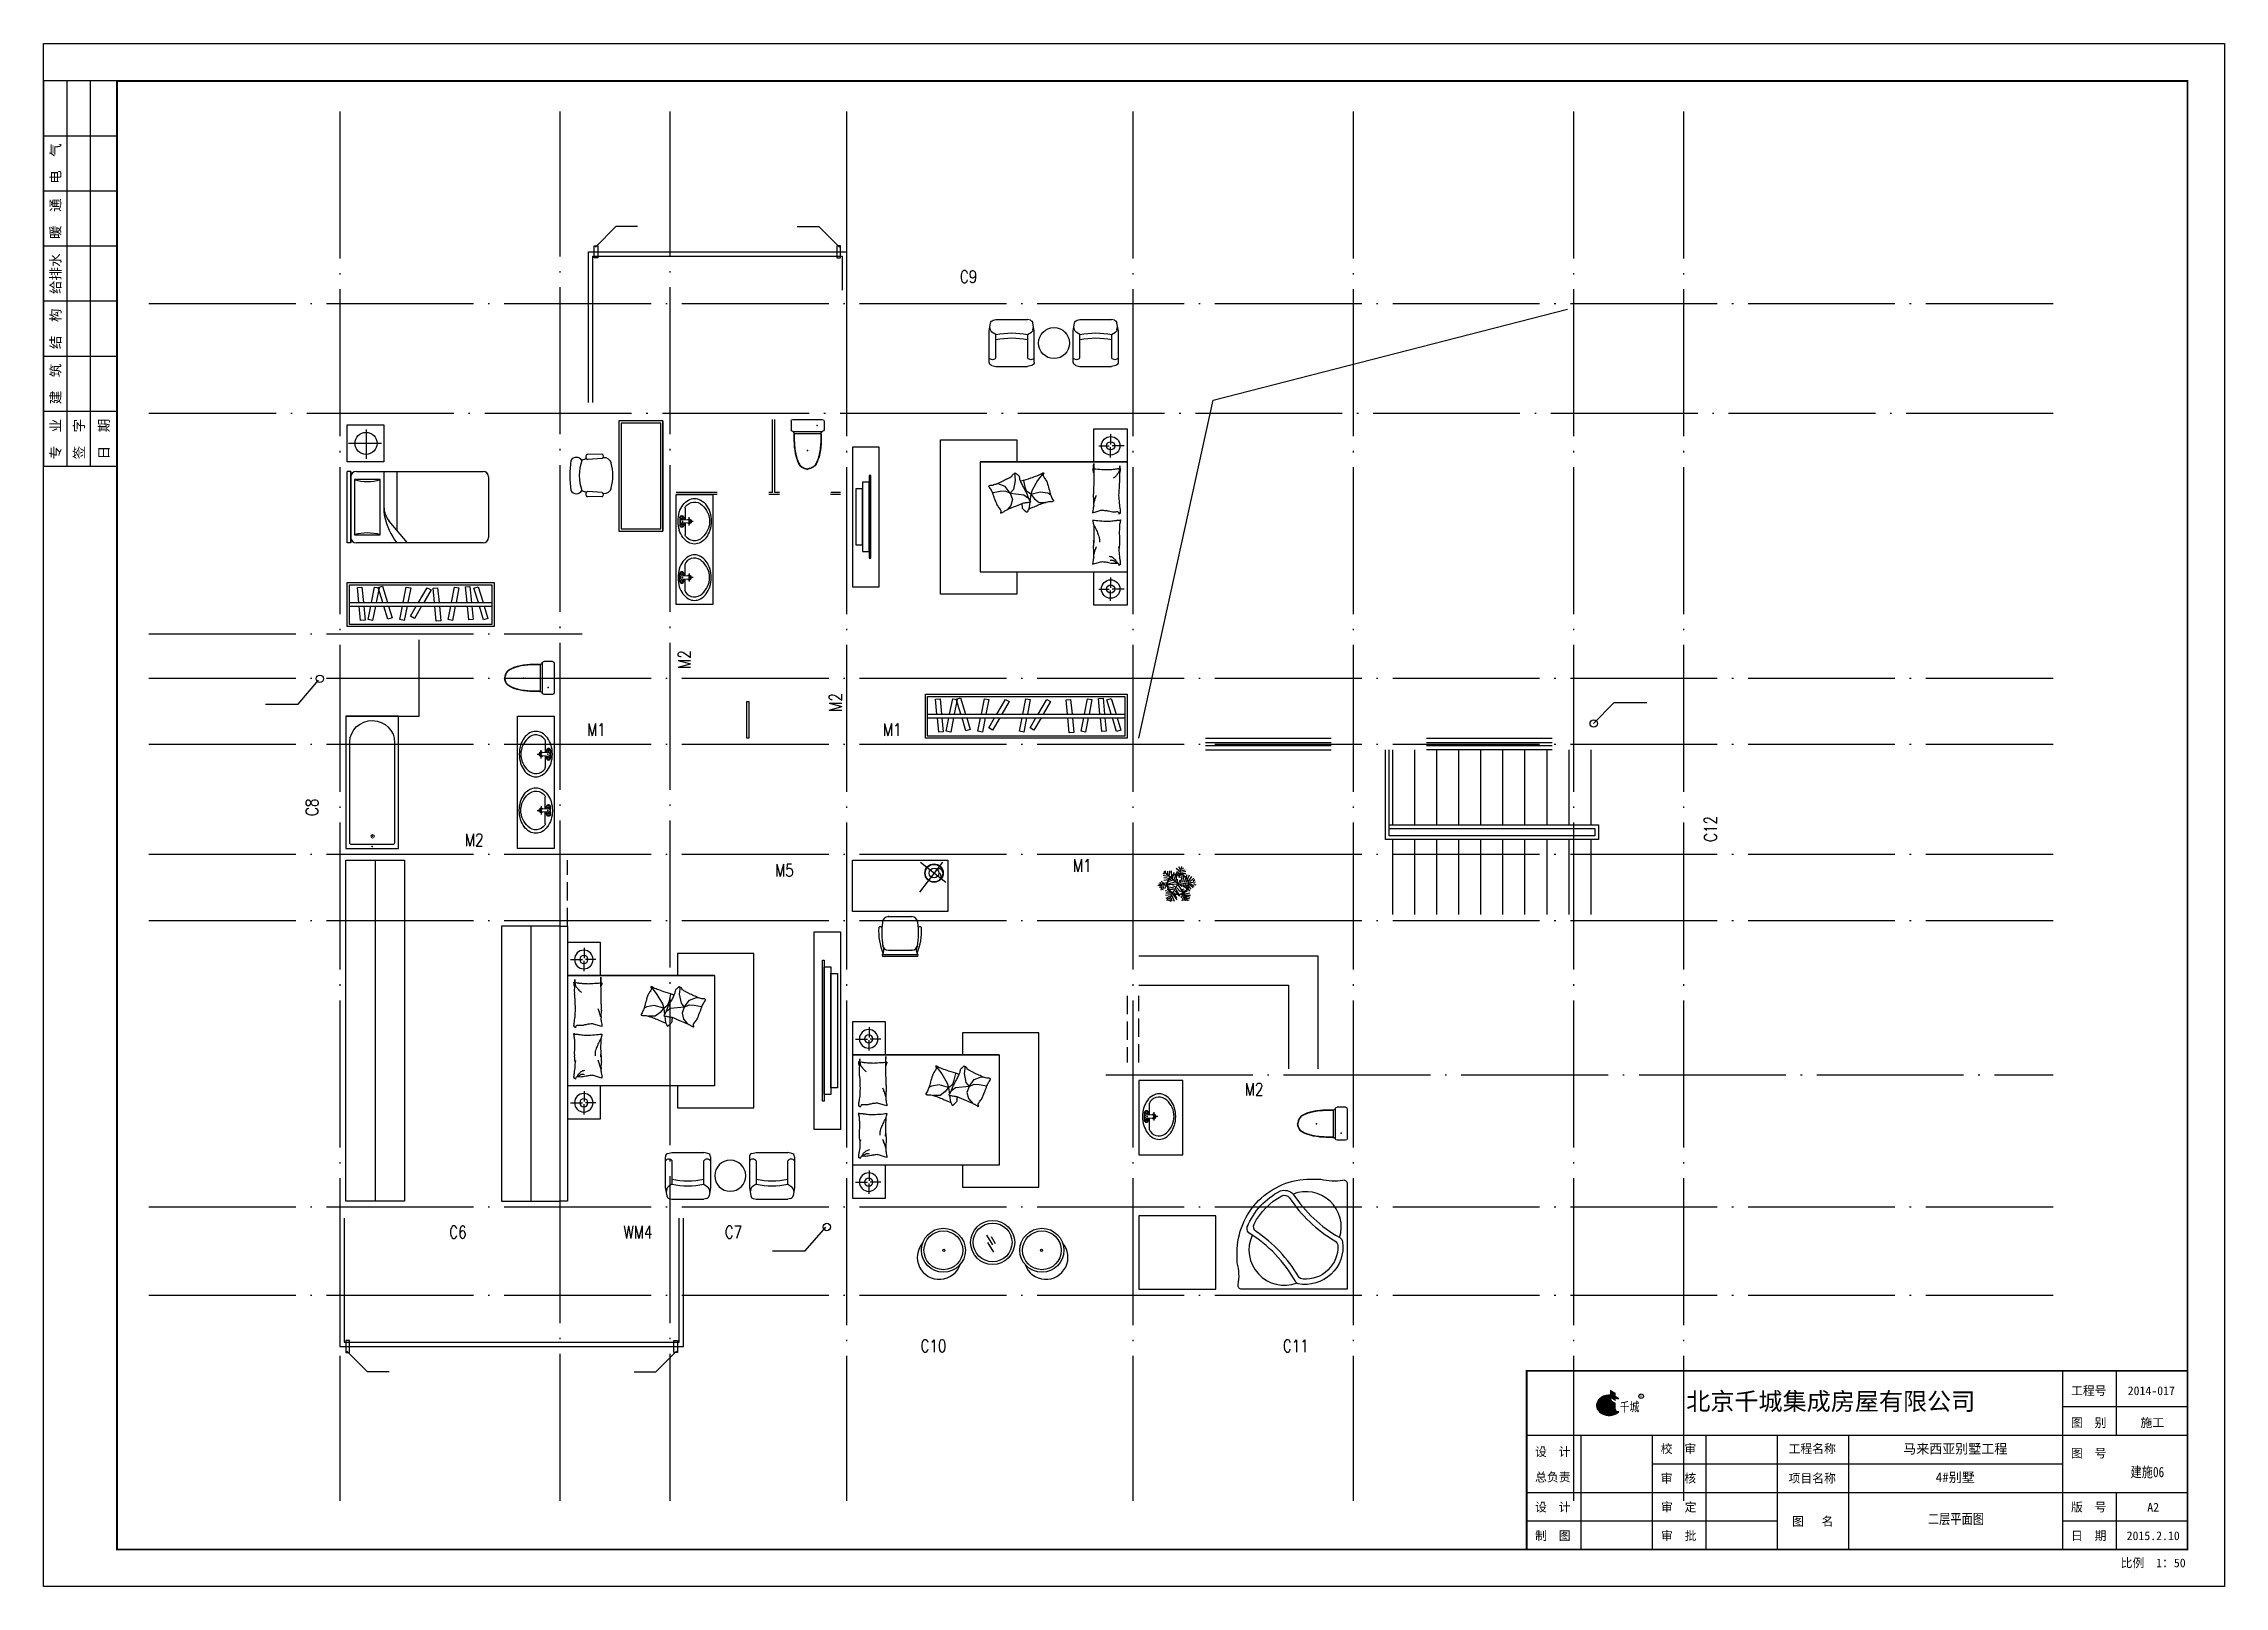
# Model space of a CAD drawing. Extents: x 278352 to 354603, y -396067 to -191104.
# Drawn here: x 324621 to 354321, y -238385 to -217385 of the extents above; entities that cross this region are included whole.
import ezdxf
from ezdxf.enums import TextEntityAlignment as Align

# ---------------------------------------------------------------- set-up
doc = ezdxf.new("R2010")
doc.units = 0
doc.header["$LTSCALE"] = 1000
doc.header["$MEASUREMENT"] = 0
doc.linetypes.add('DASH', pattern=[0.35, 0.25, -0.1])
doc.linetypes.add('DOTE', pattern=[2.42, 2, -0.2, 0.02, -0.2])
for name, color, linetype in [('AXIS', 3, 'Continuous'), ('DIM_SYMB', 3, 'Continuous'), ('DOTE', 1, 'DOTE'), ('lg', 5, 'Continuous'), ('mc', 3, 'Continuous'), ('PM-厨卫', 64, 'Continuous'), ('PM-家具', 46, 'Continuous'), ('PUB_TEXT', 7, 'Continuous'), ('PUB_TITLE', 4, 'Continuous'), ('STAIR', 2, 'Continuous'), ('WALL', 255, 'Continuous'), ('xx', 152, 'Continuous'), ('ysg', 4, 'Continuous'), ('图框', 4, 'Continuous')]:
    doc.layers.add(name, color=color, linetype=linetype)
doc.styles.add('-宋体', font='', dxfattribs={"width": 0.8})
doc.styles.add('_TCH_DIM', font='SIMPLEX', dxfattribs={"bigfont": 'GBCBIG'})
doc.styles.add('ATT', font='txt')
doc.styles.add('BS', font='', dxfattribs={"width": 0.9})
doc.styles.add('DIM_FONT', font='STXINGKA.TTF', dxfattribs={"width": 0.6})
doc.styles.add('HZA', font='', dxfattribs={"width": 0.75})
doc.styles.add('ref_title$0$BS', font='', dxfattribs={"width": 0.7})
doc.styles.get("Standard").update_dxf_attribs({"font": 'gbenor.shx', "bigfont": 'gbcbig.shx'})
doc.styles.get('-宋体').set_extended_font_data('SimSun')
doc.styles.get('BS').set_extended_font_data('NSimSun')
doc.styles.get('HZA').set_extended_font_data('SimSun')
doc.styles.get('ref_title$0$BS').set_extended_font_data('SimSun')

msp = doc.modelspace()

# ---------------------------------------------------------------- texts
at = {"layer": 'AXIS', "style": '-宋体', "width": 0.8}
for s, p in [('建施06', (353272, -236828)), ('二层平面图', (350665, -237466))]:
    msp.add_text(s, height=140, dxfattribs=at).set_placement(p, align=Align.MIDDLE_CENTER)
at = {"layer": 'mc', "style": '_TCH_DIM', "width": 0.8}
for s, p in [('C9', (337099, -220642)), ('M1', (332022, -226809)), ('M1', (336051, -226809)), ('M2', (330358, -228308)), ('M5', (334582, -228722)), ('M1', (338639, -228657)), ('M2', (340979, -231702)), ('C6', (330145, -233648)), ('WM4', (332518, -233648)), ('C7', (333897, -233648)), ('C10', (336563, -235196)), ('C11', (341497, -235196))]:
    msp.add_text(s, height=168.8, dxfattribs=at).set_placement(p)
for s, p in [('M2', (333431, -225896)), ('M2', (335490, -226479)), ('C8', (328361, -227899)), ('C12', (347407, -228252))]:
    msp.add_text(s, height=168.8, rotation=90, dxfattribs=at).set_placement(p)

# ---------------------------------------------------------------- blocks, each defined once
blk = doc.blocks.new('A2图框')
h = blk.add_hatch(color=30)
h.paths.add_polyline_path([(428.23, 52.65), (426.67, 53.56), (426.67, 51.32), (428.23, 50.41)])
h.paths.add_polyline_path([(428.23, 49.93), (426.67, 50.83), (426.67, 48.59), (428.23, 47.68)])
h = blk.add_hatch(color=7)
edge = h.paths.add_edge_path()
edge.add_ellipse((426.4, 49.28), major_axis=(3.14, 0), ratio=0.791667, start_angle=85.21981, end_angle=314.9985, ccw=False)
edge.add_line((426.67, 51.76), (426.67, 52.02))
edge.add_spline(control_points=[(426.67, 52.02), (426.61, 52.03), (426.55, 52.03), (426.12, 52.04), (425.74, 52), (425.03, 51.82), (424.69, 51.68), (424.08, 51.32), (423.82, 51.1), (423.39, 50.59), (423.22, 50.3), (423.02, 49.7), (422.98, 49.38), (423.04, 48.76), (423.14, 48.45), (423.45, 47.88), (423.67, 47.62), (424.18, 47.18), (424.49, 46.99), (425.15, 46.71), (425.51, 46.62), (426.25, 46.52), (426.63, 46.53), (427.36, 46.63), (427.72, 46.73), (428.38, 47.03), (428.68, 47.22), (428.96, 47.47), (428.99, 47.5), (429.02, 47.53)], knot_values=[1.492545, 1.492545, 1.492545, 1.492545, 1.545237, 1.545237, 1.879697, 1.879697, 2.214157, 2.214157, 2.548617, 2.548617, 2.883077, 2.883077, 3.217537, 3.217537, 3.551997, 3.551997, 3.886457, 3.886457, 4.220917, 4.220917, 4.555377, 4.555377, 4.889837, 4.889837, 5.224297, 5.224297, 5.558757, 5.558757, 5.599521, 5.599521, 5.599521, 5.599521], degree=3, periodic=0)
edge.add_line((429.02, 47.53), (428.62, 47.53))
h = blk.add_hatch(color=5)
h.paths.add_polyline_path([(426.14, 50.91), (426.14, 51.21), (424.57, 50.31), (424.57, 50.01)])
h.paths.add_polyline_path([(426.14, 50.46), (424.57, 49.55), (424.57, 47.68), (426.14, 48.59)])
h = blk.add_hatch(color=7)
edge = h.paths.add_edge_path()
edge.add_ellipse((426.4, 49.28), major_axis=(-3.14, 0), ratio=0.791667, start_angle=224.99865, end_angle=234.31467, ccw=False)
edge.add_line((428.62, 51.04), (429.02, 51.04))
edge.add_spline(control_points=[(429.02, 51.04), (428.88, 51.18), (428.72, 51.3), (428.45, 51.48), (428.35, 51.54), (428.23, 51.6)], knot_values=[0.683649, 0.683649, 0.683649, 0.683649, 0.876316, 0.876316, 0.994174, 0.994174, 0.994174, 0.994174], degree=3, periodic=0)
edge.add_line((428.23, 51.6), (428.23, 51.3))
for p, q in [((20, 409.85), (0, 409.85)), ((0, 409.85), (0, 304.85)), ((6.4, 304.85), (6.4, 409.85)), ((12.8, 304.85), (12.8, 409.85)), ((20, 394.85), (0, 394.85)), ((20, 379.85), (0, 379.85)), ((20, 364.85), (0, 364.85)), ((20, 349.85), (0, 349.85)), ((20, 334.85), (0, 334.85)), ((20, 319.85), (0, 319.85)), ((20, 304.85), (0, 304.85)), ((549.93, 58.7), (549.93, 10.05)), ((564.51, 58.7), (564.51, 41.15)), ((564.51, 58.7), (564.51, 41.15)), ((429.02, 47.53), (428.62, 47.53)), ((549.93, 48.93), (583.95, 48.93)), ((403.95, 41.15), (583.95, 41.15)), ((418.72, 41.15), (418.72, 10.05)), ((438.16, 41.15), (438.16, 10.05)), ((452.74, 41.15), (452.74, 10.05)), ((472.18, 41.15), (472.18, 10.05)), ((491.62, 41.15), (491.62, 10.05)), ((438.16, 33.37), (549.93, 33.37)), ((403.95, 25.6), (583.95, 25.6)), ((564.51, 25.6), (564.51, 10.05)), ((403.95, 17.82), (472.18, 17.82)), ((549.93, 17.82), (583.95, 17.82))]:
    blk.add_line(p, q)
at = {"color": 7}
blk.add_line((429.02, 51.04), (428.62, 51.04), dxfattribs=at)
blk.add_lwpolyline([(0, 420), (594, 420), (594, 0), (0, 0)], close=True)
at = {"const_width": 0.5}
for points in [[(583.95, 409.85), (20, 409.85), (20, 10.05), (583.95, 10.05), (583.95, 409.85)], [(583.95, 58.7), (403.95, 58.7), (403.95, 10.05)]]:
    blk.add_lwpolyline(points, dxfattribs=at)
blk.add_ellipse((426.4, 49.28), major_axis=(3.14, 0), ratio=0.791667, start_param=1.487366, end_param=5.497761)
at = {"color": 30}
blk.add_ellipse((426.4, 49.28), major_axis=(-3.14, 0), ratio=0.791667, start_param=3.926967, end_param=4.089562, dxfattribs=at)
at = {"color": 0, "lineweight": -3}
blk.add_ellipse((435.15, 51.78), major_axis=(-0.622, 0.001), ratio=1, start_param=3.142848, end_param=9.426033, dxfattribs=at)
blk.add_open_spline([(426.67, 52.02), (426.61, 52.03), (426.55, 52.03), (426.12, 52.04), (425.74, 52), (425.03, 51.82), (424.69, 51.68), (424.08, 51.32), (423.82, 51.1), (423.39, 50.59), (423.22, 50.3), (423.02, 49.7), (422.98, 49.38), (423.04, 48.76), (423.14, 48.45), (423.45, 47.88), (423.67, 47.62), (424.18, 47.18), (424.49, 46.99), (425.15, 46.71), (425.51, 46.62), (426.25, 46.52), (426.63, 46.53), (427.36, 46.63), (427.72, 46.73), (428.38, 47.03), (428.68, 47.22), (428.96, 47.47), (428.99, 47.5), (429.02, 47.53)], degree=3, knots=[1.492545, 1.492545, 1.492545, 1.492545, 1.545237, 1.545237, 1.879697, 1.879697, 2.214157, 2.214157, 2.548617, 2.548617, 2.883077, 2.883077, 3.217537, 3.217537, 3.551997, 3.551997, 3.886457, 3.886457, 4.220917, 4.220917, 4.555377, 4.555377, 4.889837, 4.889837, 5.224297, 5.224297, 5.558757, 5.558757, 5.599521, 5.599521, 5.599521, 5.599521])
at = {"color": 7}
blk.add_open_spline([(429.02, 51.04), (428.88, 51.18), (428.72, 51.3), (428.45, 51.48), (428.35, 51.54), (428.23, 51.6)], degree=3, knots=[0.6836492, 0.6836492, 0.6836492, 0.6836492, 0.8763165, 0.8763165, 0.9941736, 0.9941736, 0.9941736, 0.9941736], dxfattribs=at)
at = {"style": 'BS'}
for s, p in [('电  气', (3.2, 387.35)), ('暖  通', (3.2, 372.35)), ('给排水', (3.2, 357.35)), ('结  构', (3.2, 342.35)), ('建  筑', (3.2, 327.35)), ('专  业', (3.2, 312.35)), ('签  字', (9.6, 312.35)), ('日  期', (16.4, 312.35))]:
    blk.add_text(s, height=2.7, rotation=90, dxfattribs=at).set_placement(p, align=Align.MIDDLE)
at = {"color": 0, "lineweight": -3, "style": 'HZA', "width": 0.75}
blk.add_text('千城', height=2.535, dxfattribs=at).set_placement((429.33, 47.61))
at = {"color": 0, "lineweight": -3}
blk.add_text('R', height=0.684, dxfattribs=at).set_placement((434.85, 51.47))
at = {"color": 0, "lineweight": -3, "insert": (447.42, 52.78), "char_height": 4.8092, "attachment_point": 1}
blk.add_mtext_dynamic_manual_height_columns('{\\fYouYuan|b1|i0|c134|p49;北京千城集成房屋有限公司}', width=4162.4171, gutter_width=1750, heights=[0], dxfattribs=at)
at = {"layer": 'PUB_TITLE', "color": 0, "style": 'ref_title$0$BS'}
for s, p in [('工程号', (552.22, 52.08)), ('图  别', (552.22, 43.38)), ('设  计', (406.25, 35.45)), ('校  审', (440.47, 36.27)), ('工程名称', (475.3, 36.27)), ('图  号', (552.22, 35.07)), ('总负责', (406.25, 28.54)), ('审  核', (440.47, 28.24)), ('项目名称', (475.3, 28.24)), ('设  计', (406.25, 20.38)), ('审  定', (440.56, 20.38)), ('图   名', (476.23, 16.51)), ('版  号', (552.22, 20.38)), ('制  图', (406.25, 12.6)), ('审  批', (440.56, 12.6)), ('日  期', (552.22, 12.6))]:
    blk.add_text(s, height=2.362, dxfattribs=at).set_placement(p)
for s, height, p in [('2014-017', 2.362, (574.1, 52.08)), ('施工', 2.362, (574.36, 43.38)), ('马来西亚别墅工程', 2.599, (520.7, 36.17)), ('4#别墅', 2.599, (520.7, 28.39)), ('A2', 2.362, (574.61, 20.38)), ('2015.2.10', 2.362, (574.61, 12.6)), ('比例  1：50', 2.362, (574.61, 5.2))]:
    blk.add_text(s, height=height, dxfattribs=at).set_placement(p, align=Align.CENTER)
blk = doc.blocks.new('asd')
for p, q in [((-386, -234), (-244, -234)), ((-227, -74), (-227, -214)), ((-227, -391), (-227, -250)), ((-40, -234), (-204, -234)), ((0, -450), (-2000, -450)), ((-2000, -450), (0, -450)), ((-2000, -450), (-2000, -1950)), ((0, -450), (-402, -450)), ((0, -450), (0, -1950)), ((-1825, -872), (-1828, -878)), ((-1727, -855), (-1825, -872)), ((-1755, -748), (-1779, -752)), ((-1660, -786), (-1755, -748)), ((-1658, -851), (-1727, -855)), ((-1591, -879), (-1660, -786)), ((-1591, -879), (-1658, -851)), ((-1546, -827), (-1591, -879)), ((-1591, -879), (-1560, -961)), ((-1591, -879), (-1405, -898)), ((-1521, -705), (-1546, -827)), ((-1534, -602), (-1521, -705)), ((-1387, -793), (-1407, -704)), ((-1367, -850), (-1387, -793)), ((-1310, -892), (-1367, -850)), ((-1292, -837), (-1310, -892)), ((-1310, -892), (-1181, -860)), ((-1217, -706), (-1292, -837)), ((-1138, -602), (-1217, -706)), ((-1181, -860), (-1079, -874)), ((-1079, -874), (-1043, -894)), ((-1581, -1044), (-1634, -1106)), ((-1560, -961), (-1581, -1044)), ((-1405, -898), (-1355, -934)), ((-1355, -934), (-1343, -942)), ((-1324, -1001), (-1335, -1095)), ((-1310, -892), (-1322, -986)), ((-1310, -892), (-1260, -955)), ((-1260, -955), (-1195, -1002)), ((-1195, -1002), (-1102, -1002)), ((-2000, -1950), (0, -1950)), ((-227, -2024), (-227, -2164)), ((-386, -2184), (-244, -2184)), ((-227, -2341), (-227, -2200)), ((-40, -2184), (-204, -2184))]:
    blk.add_line(p, q)
for points in [[(0, -450), (-450, -450), (-450, 0), (0, 0)], [(0, -2400), (-450, -2400), (-450, -1950), (0, -1950)]]:
    blk.add_lwpolyline(points, close=True)
blk.add_lwpolyline([(-2000, -1950), (-1500, -1950), (-1500, -2250), (-2538, -2250), (-2538, -450), (-2538, -150), (-1500, -150), (-1500, -450)])
for points in [[(-127, -1128, -0.263368), (-108, -1161, -0.494818), (-89, -1150, -0.049225), (-88, -1129, -0.036831), (-89, -1101, -0.031893), (-97, -1055, 0.035782), (-104, -1014, 0.032941), (-110, -907, 0.026564), (-104, -773, 0.017905), (-99, -728, -0.033397), (-97, -704, -0.03204), (-97, -660, 0.018442), (-101, -582, 0.010837), (-100, -505, 0.009096), (-97, -597, 0.111249), (-89, -570, -0.153708), (-86, -550, -0.076444), (-87, -541, -0.215512), (-89, -539, -0.585858), (-92, -542, 0.363489), (-95, -548, 0.191716), (-106, -548, -0.129675), (-123, -545, -0.01735), (-140, -549, 0.019326), (-155, -552, 0.018818), (-223, -560, 0.021828), (-283, -561, 0.006204), (-316, -559, 0.001963), (-423, -552, 0.028341), (-459, -547, -0.117014), (-468, -548, -0.36606), (-469, -549, -0.03973), (-466, -566, -0.048309), (-461, -582, 0.062981), (-457, -595, 0.009409), (-454, -473, 0.014345), (-451, -553, 0.005484), (-452, -704, 0.007153), (-455, -819, 0.008762), (-458, -870, -0.008153), (-461, -925, -0.06251), (-456, -993, 0.078669), (-454, -1048, 0.047825), (-459, -1075, -0.034494), (-466, -1112, -0.023571), (-469, -1142, -0.510228), (-468, -1144), (-438, -1134), (-356, -1110, 0.073041), (-336, -1107, 0.023305), (-275, -1114, 0.018299), (-252, -1119, -0.01097), (-214, -1128, -0.042281), (-180, -1131, -0.027201), (-126, -1128)], [(-101, -559, 0.027842), (-111, -588, 0.048685), (-119, -603, 0.023666), (-144, -636, 0.031223), (-164, -659, 0.046801), (-172, -665, 0.023191), (-189, -675)], [(-1451, -714, 0.025626), (-1440, -711, 0.0108), (-1311, -670, 0.00456), (-1223, -639, 0.01125), (-1188, -625, 0.069394), (-1169, -614, -0.079756), (-1152, -604, -0.106399), (-1138, -602, -0.328642), (-1134, -606, -0.299547), (-1136, -612, 0.189917), (-1142, -621, 0.033518), (-1143, -631, 0.075627), (-1142, -636, 0.053489), (-1139, -644, 0.017838), (-1127, -666, 0.038394), (-1110, -690, -0.059529), (-1100, -706, -0.035943), (-1089, -732, -0.011245), (-1063, -819, -0.006203), (-1053, -858, 0.010783), (-1047, -881, 0.019485), (-1043, -894, 0.005062), (-1023, -944, 0.101392), (-1006, -970, -0.223768), (-1001, -983, -0.25558), (-1005, -988, -0.081563), (-1020, -993, -0.071805), (-1037, -993, 0.069985), (-1055, -993, 0.03546), (-1114, -1006, 0.029432), (-1183, -1031, 0.001554), (-1217, -1045, -0.00152), (-1251, -1060, -0.004735), (-1286, -1074, 0.00382), (-1330, -1092, 0.296001), (-1352, -1125, -0.649774), (-1373, -1134, -0.02319), (-1378, -1129, 0.0288), (-1381, -1125, 0.005727), (-1388, -1120, -0.004358), (-1397, -1112, -0.027528), (-1414, -1095, -0.046214), (-1422, -1084, -0.194121), (-1425, -1067, 0.133719), (-1426, -1043, 0.005779), (-1434, -1021, 0.008882)], [(-454, -1019, 0.009729), (-445, -987, 0.009729), (-435, -954, 0.007971), (-426, -928, 0.007971), (-416, -902)], [(-127, -1829, -0.263368), (-108, -1862, -0.494818), (-89, -1851, -0.049225), (-88, -1830, -0.036831), (-89, -1802, -0.031893), (-97, -1756, 0.035782), (-104, -1716, 0.032941), (-110, -1608, 0.202188), (-104, -1624, 0.017905), (-99, -1579, -0.033397), (-97, -1555, -0.03204), (-97, -1511, 0.018442), (-101, -1433, 0.010837), (-100, -1356, 0.014624), (-97, -1298, 0.111249), (-89, -1271, -0.153708), (-86, -1251, -0.076444), (-87, -1242, -0.215512), (-89, -1240, -0.585858), (-92, -1243, 0.363489), (-95, -1249, 0.191716), (-106, -1249, -0.129675), (-123, -1246, -0.01735), (-140, -1250, 0.019326), (-155, -1253, 0.018818), (-223, -1261, 0.021828), (-283, -1262, 0.006204), (-316, -1261, 0.001963), (-423, -1253, 0.028341), (-459, -1248, -0.117014), (-468, -1249, -0.36606), (-469, -1250, -0.03973), (-466, -1267, -0.048309), (-461, -1283, 0.062981), (-457, -1296, 0.04058), (-454, -1324, 0.014345), (-451, -1404, 0.005484), (-452, -1555, 0.023749), (-455, -1520, 0.008762), (-458, -1571, -0.008153), (-461, -1626, -0.06251), (-456, -1695, 0.078669), (-454, -1749, 0.047825), (-459, -1776, -0.034494), (-466, -1813, -0.023571), (-469, -1843, -0.510228), (-468, -1845), (-438, -1836), (-356, -1811, 0.073041), (-336, -1808, 0.023305), (-275, -1815, 0.018299), (-252, -1820, -0.01097), (-214, -1829, -0.042281), (-180, -1832, -0.027201), (-126, -1829)], [(-455, -1307, 0.016108), (-429, -1354, 0.024599), (-414, -1386, 0.009477), (-391, -1445, 0.015937), (-378, -1481, 0.072521), (-375, -1500, 0.033339), (-375, -1544)], [(-454, -1720, 0.009729), (-445, -1688, 0.009729), (-435, -1655, 0.007971), (-426, -1629, 0.007971), (-416, -1603)], [(-127, -1829, -0.077379), (-152, -1787, -0.077379), (-187, -1757, -0.047525), (-211, -1745, -0.047525), (-238, -1739)], [(-143, -1831, -0.05369), (-156, -1814, -0.070312), (-168, -1804, -0.015448), (-177, -1800, -0.013244), (-187, -1795, -0.082127), (-205, -1791, -0.064164), (-228, -1795)]]:
    blk.add_lwpolyline(points, format="xyb")
blk.add_lwpolyline([(-1857, -817, -0.101392), (-1876, -793, 0.223768), (-1882, -780, 0.25558), (-1879, -775, 0.081563), (-1864, -769, 0.071805), (-1847, -767, -0.069985), (-1829, -766, -0.03546), (-1771, -749, -0.029432), (-1704, -719, -0.001554), (-1672, -702, 0.00152), (-1639, -684, 0.004735), (-1605, -667, -0.00382), (-1563, -646, -0.296001), (-1543, -612, 0.649774), (-1523, -601, 0.02319), (-1518, -606, -0.0288), (-1514, -609, -0.005727), (-1507, -614, 0.004358), (-1498, -621, 0.027528), (-1479, -637, 0.046214), (-1470, -647, 0.194121), (-1466, -664, -0.133719), (-1463, -688, -0.011505), (-1444, -730, -0.008882), (-1418, -784, -0.012426), (-1381, -852, 0.033612), (-1368, -878), (-1345, -934), (-1327, -978, -0.224341), (-1313, -991, 0.722772), (-1313, -1000, 0.103513), (-1316, -1000, -0.053465), (-1324, -1001, -0.030109), (-1347, -1005, 0.031436), (-1369, -1010, 0.05324), (-1384, -1010, -0.05518), (-1398, -1011, -0.056271), (-1424, -1017, -0.0108), (-1550, -1069, -0.00456), (-1634, -1106, -0.01125), (-1668, -1123, -0.069394), (-1686, -1135, 0.079756), (-1702, -1146, 0.106399), (-1717, -1149, 0.328642), (-1721, -1146, 0.299547), (-1719, -1139, -0.189917), (-1714, -1130, -0.033518), (-1714, -1120, -0.075627), (-1715, -1115, -0.053489), (-1718, -1108, -0.017838), (-1732, -1087, -0.038394), (-1751, -1064, 0.059529), (-1763, -1049, 0.035943), (-1775, -1023, 0.011245), (-1807, -939, 0.006203), (-1821, -901, -0.010783), (-1828, -878, -0.019485), (-1834, -865, -0.005062)], format="xyb", close=True)
for centre, radius in [((-222, -232), 126), ((-222, -232), 55.5), ((-222, -2182), 126), ((-222, -2182), 55.5)]:
    blk.add_circle(centre, radius)
at = {"style": 'DIM_FONT', "text_generation_flag": 4, "width": 0.8, "flags": 9}
for tag in ['XSIZE', 'YSIZE']:
    blk.add_attdef(tag, (0, -1200), '', height=0.5, dxfattribs=at)
blk = doc.blocks.new('dsfsff')
for p, q in [((49096, -1815), (49458, -1815)), ((49096, -4510), (49096, -1815)), ((49458, -1815), (49458, -4510)), ((49458, -4510), (49096, -4510))]:
    blk.add_line(p, q)
for points in [[(49233, -4123), (49210, -4123), (49210, -2202), (49233, -2202)], [(49323, -4033), (49233, -4033), (49233, -2293), (49323, -2293)], [(49414, -3942), (49323, -3942), (49323, -2383), (49414, -2383)]]:
    blk.add_lwpolyline(points, close=True)
blk = doc.blocks.new('dddf')
at = {"layer": 'PM-家具'}
for p, q in [((52962, 6338), (52962, 5918)), ((52997, 6382), (53053, 6396)), ((53053, 6396), (53486, 6396)), ((53053, 6282), (53053, 5964)), ((53542, 6382), (53486, 6396)), ((53486, 5964), (53486, 6282)), ((53577, 6338), (53577, 5918)), ((53053, 5964), (53001, 5929)), ((53486, 5964), (53538, 5929)), ((52962, 5918), (52981, 5805)), ((52981, 5900), (52973, 5856)), ((53015, 5769), (53053, 5759)), ((53053, 5759), (53486, 5759)), ((53524, 5769), (53486, 5759)), ((53577, 5918), (53558, 5805)), ((53558, 5900), (53566, 5856))]:
    blk.add_line(p, q, dxfattribs=at)
for centre, radius, start, end in [((53008, 6338), 45.5, 104.0362, 180), ((53008, 6248), 56.9, 36.8699, 143.1301), ((53531, 6248), 56.9, 36.8699, 143.1301), ((53531, 6338), 45.5, 0, 75.9638), ((53270, 7047), 1038, 257.982, 282.018), ((53270, 6979), 1038, 257.982, 282.018), ((53026, 5891), 45.5, 123.6901, 168.6901), ((53026, 5813), 45.5, 189.4623, 255.9638), ((53513, 5813), 45.5, 284.0362, 350.5377), ((53513, 5891), 45.5, 11.3099, 56.3099)]:
    blk.add_arc(centre, radius, start, end, dxfattribs=at)
blk = doc.blocks.new('dff')
at = {"layer": 'PM-家具'}
blk.add_circle((52701, 5954), 211, dxfattribs=at)
at = {"xscale": -1, "rotation": 180}
for p in [(-1145, 12033), (0, 12033)]:
    blk.add_blockref('dddf', p, dxfattribs=at)
blk = doc.blocks.new('A$C687B42DE')
at = {"layer": 'PM-家具'}
for p, q in [((986, 320), (1042, 226)), ((1011, 433), (1093, 303)), ((1024, 331), (1106, 200))]:
    blk.add_line(p, q, dxfattribs=at)
for centre, radius in [((355, 407), 300), ((355, 407), 264), ((1026, 300), 300), ((1697, 407), 300), ((1697, 407), 264), ((361, 407), 15.4), ((1026, 300), 264), ((1691, 407), 15.4)]:
    blk.add_circle(centre, radius, dxfattribs=at)
for centre, start, end in [((300, 503), 19.3576, 220.6424), ((1752, 503), 319.3576, 160.6424)]:
    blk.add_arc(centre, 300, start, end, dxfattribs=at)
blk = doc.blocks.new('$lvtry$00000174')
for p, q in [((-179, -96), (-17, -96)), ((-14, -152), (-54, -152)), ((-52, -25), (56, -25)), ((-52, -78), (-20, -78)), ((-22, -44), (-17, -142)), ((2, -208), (2, -161)), ((58, -152), (18, -152)), ((21, -142), (26, -44)), ((21, -96), (183, -96)), ((24, -78), (56, -78))]:
    blk.add_line(p, q)
for centre, radius in [((-52, -52), 19.4), ((-52, -52), 12.6), ((56, -52), 19.4), ((56, -52), 12.6)]:
    blk.add_circle(centre, radius)
for centre, radius, start, end in [((-144, -225), 166, 150.2994, 180), ((-144, -225), 166, 180, 209.7006), ((-75, -265), 246, 125.9862, 150.2994), ((-114, -224), 148, 125.2171, 225.4044), ((-30, -327), 323, 106.7409, 125.9862), ((-179, -131), 35.1, 90, 125.2171), ((0, -426), 426, 90, 106.7409), ((-52, -52), 26.5, 90, 270), ((2, -152), 30.9, 129.8713, 50.1287), ((2, -62), 29.9, 37.4402, 142.5598), ((2, -142), 19.1, 180, 0), ((2, -152), 19.3, 163.9274, 16.0726), ((0, -426), 426, 73.2591, 90), ((56, -52), 26.5, 270, 90), ((30, -327), 323, 54.0138, 73.2591), ((183, -131), 35.1, 54.7829, 90), ((118, -224), 148, 314.5956, 54.7829), ((75, -265), 246, 29.7006, 54.0138), ((144, -225), 166, 0, 29.7006), ((144, -225), 166, 330.2994, 0), ((-75, -186), 246, 209.7006, 234.0138), ((-30, -123), 323, 234.0138, 253.2591), ((6, -130), 300, 221.743, 269.243), ((0, -25), 426, 253.2591, 270), ((0, -25), 426, 270, 286.7409), ((-2, -130), 300, 270.757, 318.257), ((30, -123), 323, 286.7409, 305.9862), ((75, -186), 246, 305.9862, 330.2994)]:
    blk.add_arc(centre, radius, start, end)
for p in [(2, -62, 0), (2, -152, 0)]:
    blk.add_point(p)
blk = doc.blocks.new('$lvtry$00000208')
at = {"ltscale": 100}
for p, q in [((-225, -25), (-225, -140)), ((200, 0), (-200, 0)), ((200, -165), (-200, -165)), ((186, -192), (-186, -192)), ((225, -25), (225, -140))]:
    blk.add_line(p, q, dxfattribs=at)
for centre, radius, start, end in [((-200, -25), 25, 90, 180), ((-200, -140), 25, 180, 270), ((-219, -193), 33.7, 349.153, 56.3843), ((219, -193), 33.9, 124.8653, 190.6887), ((200, -25), 25, 0, 90), ((200, -140), 25, 270, 0)]:
    blk.add_arc(centre, radius, start, end, dxfattribs=at)
for points, knots in [([(-186, -199), (-186, -317), (-185, -474), (-96, -656), (-28, -673), (0, -680)], [0, 0, 0, 0, 355.24272, 473.249847, 556.576042, 556.576042, 556.576042, 556.576042]), ([(-181, -191), (-181, -230), (-181, -261), (-179, -322), (-177, -353), (-171, -414), (-166, -444), (-156, -490), (-152, -505), (-145, -528), (-143, -535), (-139, -546), (-137, -550), (-135, -558), (-133, -562), (-129, -573), (-125, -580), (-118, -594), (-115, -601), (-106, -614), (-102, -620), (-93, -632), (-87, -637), (-79, -644), (-76, -646), (-71, -650), (-67, -652), (-61, -655), (-58, -657), (-51, -660), (-48, -661), (-37, -665), (-30, -667), (-14, -671), (-7, -673), (1, -675)], [0, 0, 0, 0, 92.762674, 92.762674, 185.525347, 185.525347, 278.288021, 278.288021, 324.669358, 324.669358, 347.860026, 347.860026, 359.45536, 359.45536, 371.050694, 371.050694, 394.241363, 394.241363, 417.432031, 417.432031, 440.6227, 440.6227, 463.813368, 463.813368, 475.408702, 475.408702, 487.004036, 487.004036, 498.599371, 498.599371, 510.194705, 510.194705, 533.385373, 533.385373, 556.576042, 556.576042, 556.576042, 556.576042]), ([(181, -191), (181, -230), (181, -261), (179, -322), (177, -353), (171, -414), (166, -444), (156, -490), (152, -505), (145, -528), (143, -535), (139, -546), (137, -550), (135, -558), (133, -562), (129, -573), (125, -580), (118, -594), (115, -601), (106, -614), (102, -620), (93, -632), (87, -637), (79, -644), (76, -646), (71, -650), (67, -652), (61, -655), (58, -657), (51, -660), (48, -661), (37, -665), (30, -667), (14, -671), (7, -673), (-1, -675)], [0, 0, 0, 0, 92.762674, 92.762674, 185.525347, 185.525347, 278.288021, 278.288021, 324.669358, 324.669358, 347.860026, 347.860026, 359.45536, 359.45536, 371.050694, 371.050694, 394.241363, 394.241363, 417.432031, 417.432031, 440.6227, 440.6227, 463.813368, 463.813368, 475.408702, 475.408702, 487.004036, 487.004036, 498.599371, 498.599371, 510.194705, 510.194705, 533.385373, 533.385373, 556.576042, 556.576042, 556.576042, 556.576042]), ([(186, -199), (186, -317), (185, -474), (96, -656), (28, -673), (0, -680)], [0, 0, 0, 0, 355.24272, 473.249847, 556.576042, 556.576042, 556.576042, 556.576042])]:
    blk.add_open_spline(points, degree=3, knots=knots, dxfattribs=at)
for p in [(-129, -83, 0), (-1, -421, 0)]:
    blk.add_point(p)
blk = doc.blocks.new('A$C0A3F3D04')
for p, q in [((89, 362), (1989, 362)), ((89, 0), (89, 362)), ((1989, 362), (1989, 0)), ((1989, 0), (89, 0))]:
    blk.add_line(p, q)
for points in [[(476, 225), (476, 248), (1602, 248), (1602, 225)], [(566, 135), (566, 225), (1512, 225), (1512, 135)], [(657, 44), (657, 135), (1421, 135), (1421, 44)]]:
    blk.add_lwpolyline(points, close=True)
blk = doc.blocks.new('DFGVCF33')
at = {"layer": 'PM-家具'}
for p, q in [((181582, -66579), (181582, -65979)), ((181582, -65979), (184328, -65979)), ((181612, -66549), (181612, -66009)), ((181612, -66009), (184298, -66009)), ((181720, -66048), (181782, -66042)), ((181740, -66252), (181720, -66048)), ((181782, -66042), (181802, -66252)), ((181912, -66252), (181954, -66041)), ((181954, -66041), (182015, -66053)), ((182015, -66053), (181975, -66252)), ((182003, -66048), (182062, -66030)), ((182066, -66252), (182003, -66048)), ((182062, -66030), (182130, -66252)), ((182344, -66252), (182387, -66041)), ((182387, -66041), (182447, -66053)), ((182447, -66053), (182407, -66252)), ((182553, -66252), (182671, -66050)), ((182724, -66081), (182624, -66252)), ((182671, -66050), (182724, -66081)), ((182908, -66252), (182950, -66041)), ((182950, -66041), (183011, -66053)), ((183011, -66053), (182971, -66252)), ((183117, -66252), (183234, -66050)), ((183288, -66081), (183188, -66252)), ((183234, -66050), (183288, -66081)), ((183498, -66057), (183560, -66051)), ((183517, -66252), (183498, -66057)), ((183560, -66051), (183579, -66252)), ((183748, -66252), (183790, -66041)), ((183790, -66041), (183850, -66053)), ((183850, -66053), (183811, -66252)), ((183939, -66039), (184001, -66033)), ((183960, -66252), (183939, -66039)), ((184001, -66033), (184022, -66252)), ((184054, -66057), (184113, -66039)), ((184114, -66252), (184054, -66057)), ((184113, -66039), (184179, -66252)), ((184298, -66009), (184298, -66549)), ((184328, -65979), (184328, -66579)), ((181612, -66252), (184298, -66252)), ((181612, -66302), (184298, -66302)), ((181764, -66496), (181745, -66302)), ((181825, -66490), (181764, -66496)), ((181807, -66302), (181825, -66490)), ((181866, -66482), (181902, -66302)), ((181927, -66494), (181866, -66482)), ((181965, -66302), (181927, -66494)), ((182135, -66479), (182081, -66302)), ((182194, -66460), (182135, -66479)), ((182145, -66302), (182194, -66460)), ((182298, -66482), (182334, -66302)), ((182359, -66494), (182298, -66482)), ((182397, -66302), (182359, -66494)), ((182444, -66439), (182524, -66302)), ((182497, -66470), (182444, -66439)), ((182595, -66302), (182497, -66470)), ((182862, -66482), (182898, -66302)), ((182922, -66494), (182862, -66482)), ((182961, -66302), (182922, -66494)), ((183008, -66439), (183087, -66302)), ((183061, -66470), (183008, -66439)), ((183159, -66302), (183061, -66470)), ((183542, -66505), (183522, -66302)), ((183603, -66499), (183542, -66505)), ((183584, -66302), (183603, -66499)), ((183702, -66482), (183738, -66302)), ((183762, -66494), (183702, -66482)), ((183801, -66302), (183762, -66494)), ((183983, -66487), (183965, -66302)), ((184044, -66481), (183983, -66487)), ((184027, -66302), (184044, -66481)), ((184186, -66487), (184129, -66302)), ((184245, -66469), (184186, -66487)), ((184194, -66302), (184245, -66469)), ((184328, -66579), (181582, -66579)), ((184298, -66549), (181612, -66549))]:
    blk.add_line(p, q, dxfattribs=at)
blk = doc.blocks.new('sdsd')
at = {"layer": 'PM-家具'}
for p, q in [((42650, 29437), (43250, 29437)), ((42650, 27437), (42650, 29437)), ((42680, 29407), (43220, 29407)), ((42680, 27467), (42680, 29407)), ((42927, 29407), (42927, 27467)), ((42977, 29407), (42977, 27467)), ((43220, 29407), (43220, 27467)), ((43250, 29437), (43250, 27437)), ((42733, 29255), (42927, 29273)), ((42739, 29193), (42733, 29255)), ((42735, 29092), (42747, 29152)), ((42927, 29211), (42739, 29193)), ((42747, 29152), (42927, 29116)), ((42977, 29278), (43181, 29298)), ((43187, 29237), (42977, 29216)), ((42977, 29106), (43188, 29064)), ((43181, 29298), (43187, 29237)), ((42927, 29053), (42735, 29092)), ((42751, 28883), (42927, 28938)), ((42769, 28824), (42751, 28883)), ((42927, 28873), (42769, 28824)), ((43176, 29003), (42977, 29043)), ((42977, 28953), (43181, 29016)), ((43199, 28957), (42977, 28888)), ((43188, 29064), (43176, 29003)), ((43181, 29016), (43199, 28957)), ((42735, 28660), (42747, 28720)), ((42927, 28621), (42735, 28660)), ((42747, 28720), (42927, 28684)), ((42759, 28521), (42790, 28574)), ((42927, 28423), (42759, 28521)), ((42790, 28574), (42927, 28495)), ((42977, 28674), (43188, 28632)), ((43176, 28571), (42977, 28611)), ((43188, 28632), (43176, 28571)), ((42724, 28223), (42927, 28242)), ((42730, 28161), (42724, 28223)), ((42977, 28465), (43179, 28348)), ((43148, 28294), (42977, 28394)), ((42977, 28247), (43172, 28266)), ((43179, 28348), (43148, 28294)), ((43172, 28266), (43178, 28205)), ((42927, 28180), (42730, 28161)), ((42735, 28002), (42747, 28063)), ((42927, 27964), (42735, 28002)), ((42747, 28063), (42927, 28027)), ((43178, 28205), (42977, 28185)), ((42977, 28017), (43188, 27974)), ((43176, 27914), (42977, 27954)), ((43188, 27974), (43176, 27914)), ((42742, 27782), (42927, 27800)), ((42748, 27720), (42742, 27782)), ((42742, 27578), (42927, 27635)), ((42927, 27738), (42748, 27720)), ((42977, 27804), (43190, 27825)), ((43196, 27764), (42977, 27742)), ((42977, 27650), (43172, 27710)), ((43190, 27651), (42977, 27586)), ((43172, 27710), (43190, 27651)), ((43190, 27825), (43196, 27764)), ((43250, 27437), (42650, 27437)), ((43220, 27467), (42680, 27467)), ((42760, 27519), (42742, 27578)), ((42927, 27570), (42760, 27519))]:
    blk.add_line(p, q, dxfattribs=at)
blk = doc.blocks.new('sfdfd')
at = {"layer": 'PM-家具'}
for p, q in [((182366, -34047), (182316, -34047)), ((182316, -35022), (182316, -34047)), ((182366, -34047), (182366, -35022)), ((182366, -35022), (182366, -34047)), ((182441, -34047), (184166, -34047)), ((182816, -34047), (182816, -34590)), ((182991, -34047), (182991, -34847)), ((184241, -34122), (184241, -34947)), ((182766, -34160), (182416, -34160)), ((182416, -34160), (182416, -34910)), ((182766, -34910), (182766, -34160)), ((183137, -35022), (182886, -34724)), ((182366, -35022), (182316, -35022)), ((182416, -34910), (182766, -34910)), ((184166, -35022), (182441, -35022))]:
    blk.add_line(p, q, dxfattribs=at)
for centre, radius, start, end in [((182441, -34122), 75, 90, 180), ((184166, -34122), 75, 0, 90), ((182591, -33560), 625, 253.7398, 286.2602), ((183116, -34531), 300, 180, 220.1059), ((183116, -34590), 300, 180, 193.3928), ((183813, -34424), 1017, 193.3928, 216.0202), ((182441, -34947), 75, 180, 270), ((182591, -35510), 625, 73.7398, 106.2602), ((184166, -34947), 75, 270, 0)]:
    blk.add_arc(centre, radius, start, end, dxfattribs=at)
blk = doc.blocks.new('232324')
at = {"layer": 'PM-家具'}
for p, q in [((182705, -35042), (183205, -35042)), ((182705, -35542), (182705, -35042)), ((183205, -35042), (183205, -35542)), ((183172, -35292), (182724, -35292)), ((182962, -35102), (182962, -35502)), ((183205, -35542), (182705, -35542))]:
    blk.add_line(p, q, dxfattribs=at)
blk.add_circle((182962, -35292), 150, dxfattribs=at)
blk = doc.blocks.new('ghh78')
for name, p in [('232324', (-390, 1514)), ('sfdfd', (0, -112))]:
    blk.add_blockref(name, p)
blk = doc.blocks.new('dsfggg')
at = {"layer": 'PM-家具'}
for p, q in [((185785, -33716), (185785, -35216)), ((186385, -33716), (185785, -33716)), ((185815, -33746), (185815, -35186)), ((186355, -33746), (185815, -33746)), ((186355, -35186), (186355, -33746)), ((186385, -33716), (186385, -35216)), ((186385, -35216), (186385, -33716)), ((185553, -34169), (185356, -34174)), ((185557, -34228), (185362, -34243)), ((185576, -34218), (185568, -34218)), ((185576, -34218), (185568, -34218)), ((185553, -34752), (185356, -34747)), ((185557, -34693), (185362, -34678)), ((185576, -34703), (185568, -34703)), ((185785, -35216), (186385, -35216)), ((185815, -35186), (186355, -35186))]:
    blk.add_line(p, q, dxfattribs=at)
for centre, radius, start, end in [((186706, -34460), 1587, 172.5907, 187.4093), ((185207, -34300), 87.7, 30.3927, 149.6073), ((185822, -34460), 577, 159.209, 200.791), ((185372, -34434), 203, 98.0952, 116.382), ((185370, -34207), 36.3, 112.1564, 257.1337), ((185543, -34199), 32, 296.0431, 71.2838), ((185585, -34319), 102, 16.1087, 95), ((184987, -34460), 716, 346.275, 13.725), ((185207, -34621), 87.7, 210.3927, 329.6073), ((185372, -34484), 203, 243.7878, 262.6653), ((185370, -34714), 36.3, 102.8663, 247.8436), ((185543, -34722), 32, 288.7162, 63.9569), ((185585, -34602), 102, 265, 343.8913)]:
    blk.add_arc(centre, radius, start, end, dxfattribs=at)
blk = doc.blocks.new('dsdsd')
for p, q in [((35596, -3311), (35596, -4031)), ((37396, -3311), (35596, -3311)), ((35957, -3365), (37316, -3365)), ((37344, -3394), (37345, -3948)), ((37396, -4031), (37396, -3311)), ((35596, -4031), (37396, -4031)), ((37317, -3977), (35947, -3977))]:
    blk.add_line(p, q)
at = {"extrusion": (0, 0, -1)}
for centre, major_axis, start_param, end_param in [((35954, -3671), (0, 306), 3.165995, 6.2954), ((37316, -3394), (0, 28.8), 0.000099, 1.570296), ((37317, -3948), (0, 28.8), 1.570296, 3.141516)]:
    blk.add_ellipse(centre, major_axis=major_axis, ratio=0.972222, start_param=start_param, end_param=end_param, dxfattribs=at)
at = {"lineweight": 13, "extrusion": (0, 0, -1)}
blk.add_ellipse((37232, -3665), major_axis=(0, 24), ratio=0.972222, start_param=-1.570796, end_param=4.712389, dxfattribs=at)
for p in [(37232, -3665, 0), (37371, -3671)]:
    blk.add_point(p)
blk = doc.blocks.new('P12PLT13')
at = {"color": 0, "linetype": 'ByBlock'}
for p, q in [((0.007, 0.034), (-0.532, -0.012)), ((-0.461, 0.009), (-0.508, 0.027)), ((-0.421, 0.013), (-0.475, 0.073)), ((-0.38, 0.017), (-0.429, 0.11)), ((-0.269, 0.244), (-0.391, 0.267)), ((-0.34, 0.304), (-0.387, 0.319)), ((-0.335, 0.019), (-0.382, 0.08)), ((-0.209, 0.188), (-0.374, 0.2)), ((0.018, 0.032), (-0.372, 0.365)), ((-0.181, 0.16), (-0.372, 0.13)), ((-0.313, 0.348), (-0.334, 0.395)), ((-0.289, 0.021), (-0.311, 0.073)), ((-0.134, 0.14), (-0.275, 0.084)), ((-0.264, 0.301), (-0.264, 0.385)), ((-0.079, 0.089), (-0.252, 0.031)), ((-0.006, 0.006), (-0.224, -0.376)), ((-0.213, 0.267), (-0.209, 0.393)), ((-0.154, 0.223), (-0.166, 0.397)), ((-0.13, 0.192), (-0.091, 0.357)), ((-0.091, 0.16), (-0.004, 0.385)), ((-0.044, 0.117), (-0.012, 0.275)), ((0.072, 0.374), (-0.032, 0.463)), ((0.039, 0.256), (-0.007, 0.309)), ((0.003, 0.07), (0.003, 0.172)), ((0.007, 0.034), (0.279, -0.377)), ((0.05, 0.305), (0.011, 0.37)), ((0.018, 0.032), (0.492, 0.097)), ((0.082, 0.423), (0.032, 0.506)), ((0.039, 0.054), (0.078, 0.153)), ((0.043, 0.216), (0.118, 0.512)), ((0.055, 0.031), (0.118, -0.029)), ((0.064, 0.226), (0.1, 0.238)), ((0.078, 0.277), (0.167, 0.287)), ((0.092, 0.327), (0.224, 0.327)), ((0.095, 0.074), (0.13, 0.239)), ((0.098, 0.026), (0.204, -0.048)), ((0.114, 0.402), (0.206, 0.423)), ((0.114, 0.362), (0.232, 0.388)), ((0.125, 0.441), (0.165, 0.477)), ((0.145, 0.085), (0.185, 0.271)), ((0.161, 0.022), (0.271, -0.115)), ((0.189, 0.085), (0.26, 0.294)), ((0.213, 0.031), (0.327, -0.151)), ((0.236, 0.093), (0.327, 0.286)), ((0.264, 0.022), (0.367, -0.096)), ((0.292, 0.089), (0.393, 0.247)), ((0.303, 0.05), (0.433, -0.057)), ((0.346, 0.104), (0.445, 0.2)), ((0.361, 0.05), (0.457, -0.021)), ((0.421, 0.117), (0.472, 0.168)), ((0.436, 0.054), (0.5, 0.022)), ((-0.464, -0.026), (-0.49, -0.07)), ((-0.421, -0.026), (-0.454, -0.137)), ((-0.382, -0.03), (-0.4, -0.134)), ((-0.306, -0.009), (-0.35, -0.098)), ((-0.13, -0.183), (-0.335, -0.147)), ((-0.173, -0.254), (-0.323, -0.28)), ((-0.158, -0.214), (-0.316, -0.214)), ((-0.217, -0.308), (-0.308, -0.359)), ((-0.237, -0.352), (-0.292, -0.411)), ((-0.106, -0.115), (-0.28, -0.115)), ((-0.252, -0.011), (-0.278, -0.054)), ((-0.233, -0.408), (-0.241, -0.43)), ((-0.083, -0.08), (-0.224, -0.053)), ((-0.201, -0.38), (-0.181, -0.443)), ((-0.177, -0.333), (-0.151, -0.423)), ((-0.145, -0.277), (-0.083, -0.43)), ((-0.048, -0.037), (-0.126, -0.017)), ((-0.126, -0.237), (-0.012, -0.395)), ((-0.098, -0.19), (-0.02, -0.336)), ((-0.059, -0.151), (0.039, -0.286)), ((-0.04, -0.104), (0.067, -0.289)), ((-0.019, -0.066), (0.075, -0.164)), ((0.165, -0.23), (0.092, -0.334)), ((0.109, -0.131), (0.095, -0.185)), ((0.139, -0.18), (0.104, -0.269)), ((0.12, -0.114), (0.189, -0.092)), ((0.189, -0.273), (0.121, -0.427)), ((0.153, -0.15), (0.217, -0.147)), ((0.178, -0.194), (0.275, -0.148)), ((0.206, -0.308), (0.178, -0.423)), ((0.206, -0.23), (0.342, -0.202)), ((0.232, -0.33), (0.222, -0.423)), ((0.232, -0.269), (0.356, -0.266)), ((0.253, -0.287), (0.342, -0.316)), ((0.261, -0.377), (0.267, -0.423)), ((0.275, -0.348), (0.328, -0.352)), ((0.293, -0.395), (0.311, -0.401))]:
    blk.add_line(p, q, dxfattribs=at)
at = {"color": 0, "linetype": 'ByBlock', "style": 'ATT'}
for tag, p, flags in [('ITEM', (-1, -3.25), 3), ('ROOM_NUMBER', (-1, -4.583), 1)]:
    blk.add_attdef(tag, p, '', height=1, dxfattribs=dict(at, flags=flags))

# ---------------------------------------------------------------- linework, layer by layer
at = {"color": 6}
for p, q in [((340446, -226840), (342156, -226840)), ((343456, -226840), (345166, -226840)), ((340446, -227000), (342156, -227000)), ((345166, -227000), (343456, -227000))]:
    msp.add_line(p, q, dxfattribs=at)
at = {"layer": 'DIM_SYMB'}
msp.add_lwpolyline([(339536, -226840), (340551, -222239), (345376, -221000)], dxfattribs=at)
at = {"layer": 'DOTE'}
for p, q in [((328656, -218309), (328656, -237221)), ((331656, -237221), (331656, -218309)), ((333156, -237221), (333156, -218309)), ((335556, -218309), (335556, -237221)), ((339456, -218309), (339456, -237221)), ((342456, -218309), (342456, -237221)), ((345456, -218309), (345456, -237221)), ((346956, -218309), (346956, -237221)), ((326054, -220920), (351988, -220920)), ((351988, -222420), (326054, -222420)), ((326054, -225420), (331957, -225420)), ((326054, -226020), (351988, -226020)), ((326054, -226920), (351988, -226920)), ((326054, -228420), (351988, -228420)), ((326054, -229320), (351988, -229320)), ((339089, -231420), (351988, -231420)), ((326054, -233220), (351988, -233220)), ((326054, -234420), (351988, -234420))]:
    msp.add_line(p, q, dxfattribs=at)
at = {"layer": 'lg'}
for points in [[(332041, -222269), (332041, -220220), (335556, -220220), (335556, -220739)], [(332101, -222269), (332101, -220280), (335496, -220280), (335496, -220739)], [(328656, -233371), (328656, -235120), (333336, -235120), (333336, -233371)], [(328716, -233371), (328716, -235060), (333276, -235060), (333276, -233371)]]:
    msp.add_lwpolyline(points, dxfattribs=at)
at = {"layer": 'PM-厨卫'}
for p, q in [((334546, -223490), (334546, -222500)), ((334576, -222500), (334576, -223490)), ((333236, -223490), (333796, -223490)), ((333796, -223520), (333236, -223520)), ((334496, -223490), (334546, -223490)), ((334641, -223520), (334496, -223520)), ((334576, -223490), (334641, -223490)), ((335476, -223520), (335340, -223520)), ((335341, -223490), (335476, -223490))]:
    msp.add_line(p, q, dxfattribs=at)
for points in [[(333236, -223520), (333736, -223520), (333736, -225020), (333236, -225020)], [(331576, -228340), (331076, -228340), (331076, -226540), (331576, -226540)], [(334197, -226840), (334197, -226340), (334227, -226340), (334227, -226840)], [(340136, -232512), (340136, -231500), (339536, -231500), (339536, -232512)], [(340586, -233340), (339536, -233340), (339536, -234340), (340586, -234340)]]:
    msp.add_lwpolyline(points, close=True, dxfattribs=at)
msp.add_lwpolyline([(328736, -226540), (329736, -226540), (329736, -225500)], dxfattribs=at)
for points in [[(340876, -233981), (340876, -233840, -0.414214), (341876, -232840), (342017, -232840, 0.119473), (342316, -232854, -0.470953), (342376, -232903), (342376, -234340), (340939, -234340, -0.470963), (340890, -234280, 0.119508)], [(341135, -233556, -0.380038), (341108, -233453, -0.154435), (341484, -233070, -0.384341), (341588, -233096, 0.11161), (342207, -233681, -0.255802), (342247, -233747, -0.444551), (341774, -234204, -0.248145), (341710, -234165, 0.113859)]]:
    msp.add_lwpolyline(points, format="xyb", close=True, dxfattribs=at)
msp.add_lwpolyline([(341014, -233490, -0.178636), (341465, -233001, -0.281974), (341638, -233044, 0.118377), (342273, -233638, -0.236255), (342313, -233697, -0.510047), (341707, -234266, -0.223107), (341673, -234241, 0.131255), (341033, -233574, -0.319071), (341025, -233466)], format="xyb", dxfattribs=at)
for centre, start, end in [((341812, -233494), 342.6425, 111.2175), ((341519, -233804), 155.4622, 290.2487)]:
    msp.add_arc(centre, 482, start, end, dxfattribs=at)
at = {"layer": 'PM-家具'}
for p, q in [((329136, -228500), (329136, -233140)), ((335636, -228500), (336936, -228500)), ((335636, -229200), (335636, -228500)), ((336865, -228525), (336548, -228934)), ((336910, -228802), (336564, -228533)), ((336936, -228500), (336936, -229200)), ((336936, -229200), (335636, -229200)), ((336128, -229268), (336444, -229268)), ((331256, -229400), (331256, -233140)), ((336046, -229783), (336526, -229783)), ((336046, -229808), (336526, -229808)), ((336128, -229726), (336444, -229726))]:
    msp.add_line(p, q, dxfattribs=at)
for points in [[(328736, -233140), (328736, -228500), (329536, -228500), (329536, -233140)], [(331656, -233140), (331656, -229400), (330856, -229400), (330856, -233140)]]:
    msp.add_lwpolyline(points, close=True, dxfattribs=at)
for points in [[(339536, -229800), (341976, -229800), (341976, -231340)], [(339536, -230200), (341576, -230200), (341576, -231340)]]:
    msp.add_lwpolyline(points, dxfattribs=at)
for centre, radius in [((336748, -228676), 125), ((336748, -228676), 119), ((336748, -228676), 65.9), ((340071, -228827), 145), ((340071, -228827), 140)]:
    msp.add_circle(centre, radius, dxfattribs=at)
for centre, radius, start, end in [((336811, -228671), 55, 2.6305, 118.6374), ((336787, -228724), 57.3, 307.019, 63.3222), ((336128, -229350), 81.8, 90, 180), ((336444, -229350), 81.8, 0, 90), ((336757, -229467), 764, 176.3132, 203.2421), ((336016, -229430), 24.9, 30.0093, 149.9907), ((337018, -229496), 983, 171.4077, 190.2469), ((335815, -229467), 764, 336.7579, 3.6868), ((335554, -229496), 983, 349.7531, 8.5923), ((336555, -229430), 24.9, 30.0093, 149.9907), ((336060, -229795), 19, 139.6623, 220.3377), ((336128, -229644), 81.8, 180, 270), ((335967, -229724), 98.3, 322.8901, 32.3557), ((336444, -229644), 81.8, 270, 0), ((336604, -229724), 98.3, 147.6443, 217.1099), ((336511, -229795), 19, 319.6623, 40.3377)]:
    msp.add_arc(centre, radius, start, end, dxfattribs=at)
for p in [(336128, -229268), (336128, -229268), (336444, -229726)]:
    msp.add_point(p, dxfattribs=at)
at = {"layer": 'PUB_TEXT'}
for points in [[(332710, -219875), (332416, -219875), (332137, -220155)], [(334886, -219875), (335181, -219875), (335460, -220155)], [(327641, -226375), (328086, -226375), (328366, -226051)], [(346454, -226359), (346008, -226359), (345729, -226639)], [(334548, -233817), (334993, -233817), (335273, -233494)], [(329325, -235465), (329031, -235465), (328752, -235185)], [(332666, -235465), (332961, -235465), (333240, -235185)]]:
    msp.add_lwpolyline(points, dxfattribs=at)
at = {"layer": 'STAIR'}
for p, q in [((340446, -226900), (342156, -226900)), ((343456, -226900), (345166, -226900)), ((340446, -226940), (342156, -226940)), ((342896, -228220), (342896, -227000)), ((342946, -228170), (342946, -227000)), ((342996, -228020), (342996, -227000)), ((343296, -228020), (343296, -227000)), ((343456, -226940), (345166, -226940)), ((343596, -228020), (343596, -227000)), ((343896, -228020), (343896, -227000)), ((344196, -228020), (344196, -227000)), ((344496, -228020), (344496, -227000)), ((344796, -228020), (344796, -227000)), ((345096, -228020), (345096, -227000)), ((345396, -228020), (345396, -227000)), ((345696, -228020), (345696, -227000)), ((342946, -228020), (345796, -228020)), ((342946, -228070), (345746, -228070)), ((345746, -228070), (345746, -228170)), ((345796, -228020), (345796, -228220)), ((345796, -228220), (342896, -228220)), ((345746, -228170), (342946, -228170)), ((342996, -229240), (342996, -228220)), ((343296, -229240), (343296, -228220)), ((343596, -229240), (343596, -228220)), ((343896, -229240), (343896, -228220)), ((344196, -229240), (344196, -228220)), ((344496, -229240), (344496, -228220)), ((344796, -229240), (344796, -228220)), ((345096, -229240), (345096, -228220)), ((345396, -229240), (345396, -228220)), ((345696, -229240), (345696, -228220))]:
    msp.add_line(p, q, dxfattribs=at)
at = {"layer": 'WALL'}
msp.add_lwpolyline([(331656, -233140), (331656, -229400), (331756, -229400), (331756, -233140)], close=True, dxfattribs=at)
at = {"layer": 'xx', "linetype": 'DASH'}
for p, q in [((331656, -229400), (331656, -228500)), ((331756, -229400), (331756, -228500)), ((339376, -230345), (339376, -231255)), ((339536, -231255), (339536, -230345))]:
    msp.add_line(p, q, dxfattribs=at)
at = {"layer": 'ysg'}
for points in [[(332121, -220300), (332121, -220137), (332171, -220137), (332171, -220300)], [(335476, -220300), (335476, -220137), (335426, -220137), (335426, -220300)], [(328736, -235040), (328736, -235203), (328786, -235203), (328786, -235040)], [(333256, -235040), (333256, -235203), (333206, -235203), (333206, -235040)]]:
    msp.add_lwpolyline(points, close=True, dxfattribs=at)
for centre in [(328382, -226030), (345732, -226639), (335287, -233493)]:
    msp.add_circle(centre, 50, dxfattribs=at)

# ---------------------------------------------------------------- block references
msp.add_blockref('DFGVCF33', (155048, -160261))
at = {"layer": 'PM-厨卫', "xscale": -1}
msp.add_blockref('$lvtry$00000208', (335025, -222500), dxfattribs=at)
for name, p, rotation in [('$lvtry$00000174', (333261, -223886), 90.00891393927728), ('$lvtry$00000208', (331576, -226020), 270), ('$lvtry$00000174', (331550, -227824), 270.0089139392773), ('$lvtry$00000208', (342376, -232088), 270)]:
    msp.add_blockref(name, p, dxfattribs=dict(at, rotation=rotation))
at = {"layer": 'PM-厨卫'}
for name, p, rotation in [('$lvtry$00000174', (333261, -224654), 89.99108606072271), ('dsdsd', (332767, -190943), 270), ('$lvtry$00000174', (331550, -227056), 269.9910860607227), ('$lvtry$00000174', (339588, -231990), 89.99108606072272)]:
    msp.add_blockref(name, p, dxfattribs=dict(at, rotation=rotation))
at = {"layer": 'PM-家具'}
for name, p in [('dff', (285681, -227415)), ('ghh78', (146440, -189048)), ('dsfggg', (146670, -188804)), ('asd', (339376, -222627)), ('dsfsff', (286018, -227658))]:
    msp.add_blockref(name, p, dxfattribs=at)
at = {"layer": 'PM-家具', "xscale": -1}
for name, p, rotation in [('A$C0A3F3D04', (335639, -224866), 270), ('dff', (281271, -226841), 180)]:
    msp.add_blockref(name, p, dxfattribs=dict(at, rotation=rotation))
at = {"layer": 'PM-家具'}
for name, p, rotation in [('sdsd', (358192, -267970), 90), ('A$C687B42DE', (338572, -233403), 180)]:
    msp.add_blockref(name, p, dxfattribs=dict(at, rotation=rotation))
at = {"layer": 'PM-家具', "xscale": 500.0000000000003, "yscale": 500.0000000000003, "zscale": 500.0000000000003, "rotation": 359.6043172054374}
msp.add_blockref('P12PLT13', (340062, -228843), dxfattribs=at)
msp.add_blockref('P12PLT13', (340062, -228843), dxfattribs=at)
at = {"layer": 'PM-家具', "xscale": -1}
for p in [(331756, -229620), (335636, -230700)]:
    msp.add_blockref('asd', p, dxfattribs=at)
at = {"layer": '图框', "xscale": 50, "yscale": 50, "zscale": 50}
msp.add_blockref('A2图框', (324621, -238385), dxfattribs=at)

msp.set_redraw_order([(e.dxf.handle, doc.entitydb.next_handle()) for e in msp.query("TEXT MTEXT ATTDEF DIMENSION ARC_DIMENSION")])  # texts and dimensions are drawn at this point

doc.saveas('drawing.dxf')
